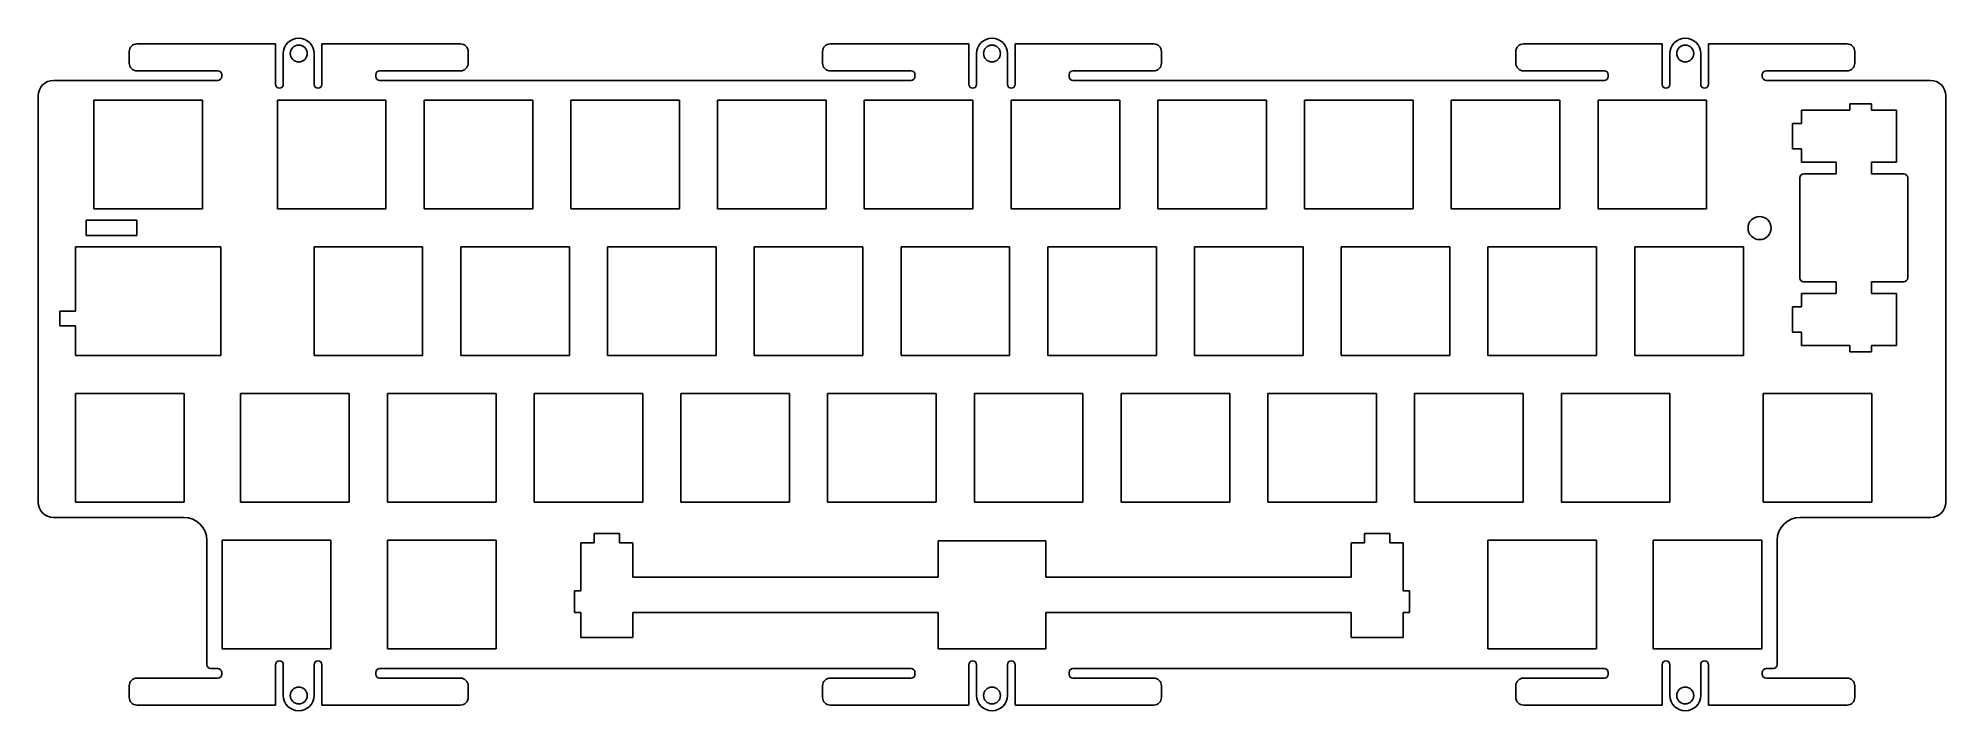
# Model space of a CAD drawing. Header units: millimetres. Extents: x -124 to 124, y -125 to -38.
import ezdxf

# ---------------------------------------------------------------- set-up
doc = ezdxf.new("R2010")
doc.units = ezdxf.units.MM
for name, color, linetype in [('Shape10721', 7, 'CONTINUOUS'), ('Shape12750', 7, 'CONTINUOUS'), ('Shape7301', 7, 'CONTINUOUS'), ('Shape7302', 7, 'CONTINUOUS'), ('Shape7303', 7, 'CONTINUOUS'), ('Shape7304', 7, 'CONTINUOUS'), ('Shape7305', 7, 'CONTINUOUS'), ('Shape7306', 7, 'CONTINUOUS'), ('Shape7307', 7, 'CONTINUOUS'), ('Shape7308', 7, 'CONTINUOUS'), ('Shape7309', 7, 'CONTINUOUS'), ('Shape7310', 7, 'CONTINUOUS'), ('Shape7311', 7, 'CONTINUOUS'), ('Shape7312', 7, 'CONTINUOUS'), ('Shape7313', 7, 'CONTINUOUS'), ('Shape7314', 7, 'CONTINUOUS'), ('Shape7315', 7, 'CONTINUOUS'), ('Shape7316', 7, 'CONTINUOUS'), ('Shape7317', 7, 'CONTINUOUS'), ('Shape7318', 7, 'CONTINUOUS'), ('Shape7319', 7, 'CONTINUOUS'), ('Shape7320', 7, 'CONTINUOUS'), ('Shape7321', 7, 'CONTINUOUS'), ('Shape7322', 7, 'CONTINUOUS'), ('Shape7323', 7, 'CONTINUOUS'), ('Shape7324', 7, 'CONTINUOUS'), ('Shape7325', 7, 'CONTINUOUS'), ('Shape7326', 7, 'CONTINUOUS'), ('Shape7327', 7, 'CONTINUOUS'), ('Shape7328', 7, 'CONTINUOUS'), ('Shape7329', 7, 'CONTINUOUS'), ('Shape7330', 7, 'CONTINUOUS'), ('Shape7331', 7, 'CONTINUOUS'), ('Shape7332', 7, 'CONTINUOUS'), ('Shape7333', 7, 'CONTINUOUS'), ('Shape7334', 7, 'CONTINUOUS'), ('Shape7335', 7, 'CONTINUOUS'), ('Shape7336', 7, 'CONTINUOUS'), ('Shape7337', 7, 'CONTINUOUS'), ('Shape7338', 7, 'CONTINUOUS'), ('Shape7339', 7, 'CONTINUOUS'), ('Shape7340', 7, 'CONTINUOUS'), ('Shape7341', 7, 'CONTINUOUS'), ('Shape7342', 7, 'CONTINUOUS'), ('Shape7343', 7, 'CONTINUOUS'), ('Shape7344', 7, 'CONTINUOUS'), ('Shape7345', 7, 'CONTINUOUS'), ('Shape7346', 7, 'CONTINUOUS'), ('Shape7347', 7, 'CONTINUOUS'), ('Shape7348', 7, 'CONTINUOUS'), ('Shape7349', 7, 'CONTINUOUS'), ('Shape7350', 7, 'CONTINUOUS'), ('Shape7351', 7, 'CONTINUOUS'), ('Shape7352', 7, 'CONTINUOUS'), ('Shape7353', 7, 'CONTINUOUS'), ('Shape7354', 7, 'CONTINUOUS'), ('Shape7355', 7, 'CONTINUOUS'), ('Shape7356', 7, 'CONTINUOUS'), ('Shape7357', 7, 'CONTINUOUS'), ('Shape7358', 7, 'CONTINUOUS'), ('Shape7359', 7, 'CONTINUOUS'), ('Shape7360', 7, 'CONTINUOUS'), ('Shape7361', 7, 'CONTINUOUS'), ('Shape7362', 7, 'CONTINUOUS'), ('Shape7363', 7, 'CONTINUOUS'), ('Shape7364', 7, 'CONTINUOUS'), ('Shape7365', 7, 'CONTINUOUS'), ('Shape7366', 7, 'CONTINUOUS'), ('Shape7367', 7, 'CONTINUOUS'), ('Shape7368', 7, 'CONTINUOUS'), ('Shape7369', 7, 'CONTINUOUS'), ('Shape7370', 7, 'CONTINUOUS'), ('Shape7371', 7, 'CONTINUOUS'), ('Shape7372', 7, 'CONTINUOUS'), ('Shape7373', 7, 'CONTINUOUS'), ('Shape7374', 7, 'CONTINUOUS'), ('Shape7375', 7, 'CONTINUOUS'), ('Shape7376', 7, 'CONTINUOUS'), ('Shape7377', 7, 'CONTINUOUS'), ('Shape7378', 7, 'CONTINUOUS'), ('Shape7379', 7, 'CONTINUOUS'), ('Shape7380', 7, 'CONTINUOUS'), ('Shape7381', 7, 'CONTINUOUS'), ('Shape7382', 7, 'CONTINUOUS'), ('Shape7383', 7, 'CONTINUOUS'), ('Shape7384', 7, 'CONTINUOUS'), ('Shape7385', 7, 'CONTINUOUS'), ('Shape7386', 7, 'CONTINUOUS'), ('Shape7387', 7, 'CONTINUOUS'), ('Shape7388', 7, 'CONTINUOUS'), ('Shape7389', 7, 'CONTINUOUS'), ('Shape7390', 7, 'CONTINUOUS'), ('Shape7391', 7, 'CONTINUOUS'), ('Shape7392', 7, 'CONTINUOUS'), ('Shape7393', 7, 'CONTINUOUS'), ('Shape7394', 7, 'CONTINUOUS'), ('Shape7395', 7, 'CONTINUOUS'), ('Shape7396', 7, 'CONTINUOUS'), ('Shape7397', 7, 'CONTINUOUS'), ('Shape7398', 7, 'CONTINUOUS'), ('Shape7399', 7, 'CONTINUOUS'), ('Shape7400', 7, 'CONTINUOUS'), ('Shape7401', 7, 'CONTINUOUS'), ('Shape7402', 7, 'CONTINUOUS'), ('Shape7403', 7, 'CONTINUOUS'), ('Shape7404', 7, 'CONTINUOUS'), ('Shape7405', 7, 'CONTINUOUS'), ('Shape7406', 7, 'CONTINUOUS'), ('Shape7407', 7, 'CONTINUOUS'), ('Shape7408', 7, 'CONTINUOUS'), ('Shape7409', 7, 'CONTINUOUS'), ('Shape7410', 7, 'CONTINUOUS'), ('Shape7411', 7, 'CONTINUOUS'), ('Shape7412', 7, 'CONTINUOUS'), ('Shape7413', 7, 'CONTINUOUS'), ('Shape7414', 7, 'CONTINUOUS'), ('Shape7415', 7, 'CONTINUOUS'), ('Shape7416', 7, 'CONTINUOUS'), ('Shape7417', 7, 'CONTINUOUS'), ('Shape7418', 7, 'CONTINUOUS'), ('Shape7419', 7, 'CONTINUOUS'), ('Shape7420', 7, 'CONTINUOUS'), ('Shape7421', 7, 'CONTINUOUS'), ('Shape7422', 7, 'CONTINUOUS'), ('Shape7423', 7, 'CONTINUOUS'), ('Shape7424', 7, 'CONTINUOUS'), ('Shape7425', 7, 'CONTINUOUS'), ('Shape7426', 7, 'CONTINUOUS'), ('Shape7427', 7, 'CONTINUOUS'), ('Shape7428', 7, 'CONTINUOUS'), ('Shape7429', 7, 'CONTINUOUS'), ('Shape7430', 7, 'CONTINUOUS'), ('Shape7431', 7, 'CONTINUOUS'), ('Shape7432', 7, 'CONTINUOUS'), ('Shape7433', 7, 'CONTINUOUS'), ('Shape7434', 7, 'CONTINUOUS'), ('Shape7435', 7, 'CONTINUOUS'), ('Shape7436', 7, 'CONTINUOUS'), ('Shape7437', 7, 'CONTINUOUS'), ('Shape7438', 7, 'CONTINUOUS'), ('Shape7439', 7, 'CONTINUOUS'), ('Shape7440', 7, 'CONTINUOUS'), ('Shape7441', 7, 'CONTINUOUS'), ('Shape7442', 7, 'CONTINUOUS'), ('Shape7443', 7, 'CONTINUOUS'), ('Shape7444', 7, 'CONTINUOUS'), ('Shape7445', 7, 'CONTINUOUS'), ('Shape7446', 7, 'CONTINUOUS'), ('Shape7447', 7, 'CONTINUOUS'), ('Shape7448', 7, 'CONTINUOUS'), ('Shape7449', 7, 'CONTINUOUS'), ('Shape7450', 7, 'CONTINUOUS'), ('Shape7451', 7, 'CONTINUOUS'), ('Shape7452', 7, 'CONTINUOUS'), ('Shape7453', 7, 'CONTINUOUS'), ('Shape7454', 7, 'CONTINUOUS'), ('Shape7455', 7, 'CONTINUOUS'), ('Shape7456', 7, 'CONTINUOUS'), ('Shape7457', 7, 'CONTINUOUS'), ('Shape7458', 7, 'CONTINUOUS'), ('Shape7459', 7, 'CONTINUOUS'), ('Shape7460', 7, 'CONTINUOUS'), ('Shape7461', 7, 'CONTINUOUS'), ('Shape7462', 7, 'CONTINUOUS'), ('Shape7463', 7, 'CONTINUOUS'), ('Shape7464', 7, 'CONTINUOUS'), ('Shape7465', 7, 'CONTINUOUS'), ('Shape7466', 7, 'CONTINUOUS'), ('Shape7467', 7, 'CONTINUOUS'), ('Shape7468', 7, 'CONTINUOUS'), ('Shape7469', 7, 'CONTINUOUS'), ('Shape7470', 7, 'CONTINUOUS'), ('Shape7471', 7, 'CONTINUOUS'), ('Shape7472', 7, 'CONTINUOUS'), ('Shape7473', 7, 'CONTINUOUS'), ('Shape7474', 7, 'CONTINUOUS'), ('Shape7475', 7, 'CONTINUOUS'), ('Shape7476', 7, 'CONTINUOUS'), ('Shape7477', 7, 'CONTINUOUS'), ('Shape7478', 7, 'CONTINUOUS'), ('Shape7721', 7, 'CONTINUOUS'), ('Shape7722', 7, 'CONTINUOUS'), ('Shape7723', 7, 'CONTINUOUS'), ('Shape7724', 7, 'CONTINUOUS'), ('Shape7725', 7, 'CONTINUOUS'), ('Shape7726', 7, 'CONTINUOUS'), ('Shape7727', 7, 'CONTINUOUS'), ('Shape7728', 7, 'CONTINUOUS'), ('Shape7729', 7, 'CONTINUOUS'), ('Shape7730', 7, 'CONTINUOUS'), ('Shape7731', 7, 'CONTINUOUS'), ('Shape7732', 7, 'CONTINUOUS'), ('Shape7733', 7, 'CONTINUOUS'), ('Shape7734', 7, 'CONTINUOUS'), ('Shape7735', 7, 'CONTINUOUS'), ('Shape7736', 7, 'CONTINUOUS'), ('Shape7737', 7, 'CONTINUOUS'), ('Shape7738', 7, 'CONTINUOUS'), ('Shape7739', 7, 'CONTINUOUS'), ('Shape7740', 7, 'CONTINUOUS'), ('Shape7741', 7, 'CONTINUOUS'), ('Shape7742', 7, 'CONTINUOUS'), ('Shape7743', 7, 'CONTINUOUS'), ('Shape7744', 7, 'CONTINUOUS'), ('Shape7745', 7, 'CONTINUOUS'), ('Shape7746', 7, 'CONTINUOUS'), ('Shape7747', 7, 'CONTINUOUS'), ('Shape7748', 7, 'CONTINUOUS'), ('Shape7749', 7, 'CONTINUOUS'), ('Shape7750', 7, 'CONTINUOUS'), ('Shape7751', 7, 'CONTINUOUS'), ('Shape7752', 7, 'CONTINUOUS'), ('Shape7753', 7, 'CONTINUOUS'), ('Shape7754', 7, 'CONTINUOUS'), ('Shape7755', 7, 'CONTINUOUS'), ('Shape7756', 7, 'CONTINUOUS'), ('Shape7757', 7, 'CONTINUOUS'), ('Shape7758', 7, 'CONTINUOUS'), ('Shape7759', 7, 'CONTINUOUS'), ('Shape7760', 7, 'CONTINUOUS'), ('Shape7761', 7, 'CONTINUOUS'), ('Shape7762', 7, 'CONTINUOUS'), ('Shape7763', 7, 'CONTINUOUS'), ('Shape7764', 7, 'CONTINUOUS'), ('Shape7765', 7, 'CONTINUOUS'), ('Shape7766', 7, 'CONTINUOUS'), ('Shape7767', 7, 'CONTINUOUS'), ('Shape7768', 7, 'CONTINUOUS'), ('Shape7769', 7, 'CONTINUOUS'), ('Shape7770', 7, 'CONTINUOUS'), ('Shape7771', 7, 'CONTINUOUS'), ('Shape7772', 7, 'CONTINUOUS'), ('Shape7773', 7, 'CONTINUOUS'), ('Shape7774', 7, 'CONTINUOUS'), ('Shape7775', 7, 'CONTINUOUS'), ('Shape7776', 7, 'CONTINUOUS'), ('Shape7777', 7, 'CONTINUOUS'), ('Shape7778', 7, 'CONTINUOUS'), ('Shape7779', 7, 'CONTINUOUS'), ('Shape7780', 7, 'CONTINUOUS'), ('Shape7781', 7, 'CONTINUOUS'), ('Shape7782', 7, 'CONTINUOUS'), ('Shape7783', 7, 'CONTINUOUS'), ('Shape7784', 7, 'CONTINUOUS'), ('Shape7785', 7, 'CONTINUOUS'), ('Shape7786', 7, 'CONTINUOUS'), ('Shape7787', 7, 'CONTINUOUS'), ('Shape7788', 7, 'CONTINUOUS'), ('Shape7789', 7, 'CONTINUOUS'), ('Shape7790', 7, 'CONTINUOUS'), ('Shape7791', 7, 'CONTINUOUS'), ('Shape7792', 7, 'CONTINUOUS'), ('Shape7793', 7, 'CONTINUOUS'), ('Shape7794', 7, 'CONTINUOUS'), ('Shape7795', 7, 'CONTINUOUS'), ('Shape7796', 7, 'CONTINUOUS'), ('Shape7797', 7, 'CONTINUOUS'), ('Shape7798', 7, 'CONTINUOUS'), ('Shape7799', 7, 'CONTINUOUS'), ('Shape7800', 7, 'CONTINUOUS'), ('Shape7801', 7, 'CONTINUOUS'), ('Shape7802', 7, 'CONTINUOUS'), ('Shape7803', 7, 'CONTINUOUS'), ('Shape7804', 7, 'CONTINUOUS'), ('Shape7805', 7, 'CONTINUOUS'), ('Shape7806', 7, 'CONTINUOUS'), ('Shape7807', 7, 'CONTINUOUS'), ('Shape7808', 7, 'CONTINUOUS'), ('Shape7809', 7, 'CONTINUOUS'), ('Shape7810', 7, 'CONTINUOUS'), ('Shape7811', 7, 'CONTINUOUS'), ('Shape7812', 7, 'CONTINUOUS'), ('Shape7813', 7, 'CONTINUOUS'), ('Shape7814', 7, 'CONTINUOUS'), ('Shape7815', 7, 'CONTINUOUS'), ('Shape7816', 7, 'CONTINUOUS'), ('Shape7817', 7, 'CONTINUOUS'), ('Shape7818', 7, 'CONTINUOUS'), ('Shape7819', 7, 'CONTINUOUS'), ('Shape7820', 7, 'CONTINUOUS'), ('Shape7821', 7, 'CONTINUOUS'), ('Shape7822', 7, 'CONTINUOUS'), ('Shape7823', 7, 'CONTINUOUS'), ('Shape7824', 7, 'CONTINUOUS'), ('Shape7825', 7, 'CONTINUOUS'), ('Shape7826', 7, 'CONTINUOUS'), ('Shape7827', 7, 'CONTINUOUS'), ('Shape7828', 7, 'CONTINUOUS'), ('Shape7829', 7, 'CONTINUOUS'), ('Shape7830', 7, 'CONTINUOUS'), ('Shape7831', 7, 'CONTINUOUS'), ('Shape7832', 7, 'CONTINUOUS'), ('Shape7833', 7, 'CONTINUOUS'), ('Shape7834', 7, 'CONTINUOUS'), ('Shape7835', 7, 'CONTINUOUS'), ('Shape7836', 7, 'CONTINUOUS'), ('Shape7837', 7, 'CONTINUOUS'), ('Shape7838', 7, 'CONTINUOUS'), ('Shape7839', 7, 'CONTINUOUS'), ('Shape7840', 7, 'CONTINUOUS'), ('Shape7841', 7, 'CONTINUOUS'), ('Shape7842', 7, 'CONTINUOUS'), ('Shape7843', 7, 'CONTINUOUS'), ('Shape7844', 7, 'CONTINUOUS'), ('Shape7845', 7, 'CONTINUOUS'), ('Shape7846', 7, 'CONTINUOUS'), ('Shape7847', 7, 'CONTINUOUS'), ('Shape7848', 7, 'CONTINUOUS'), ('Shape7849', 7, 'CONTINUOUS'), ('Shape7850', 7, 'CONTINUOUS'), ('Shape7851', 7, 'CONTINUOUS'), ('Shape7852', 7, 'CONTINUOUS'), ('Shape7853', 7, 'CONTINUOUS'), ('Shape7854', 7, 'CONTINUOUS'), ('Shape7855', 7, 'CONTINUOUS'), ('Shape7856', 7, 'CONTINUOUS'), ('Shape7857', 7, 'CONTINUOUS'), ('Shape7858', 7, 'CONTINUOUS'), ('Shape7859', 7, 'CONTINUOUS'), ('Shape7860', 7, 'CONTINUOUS'), ('Shape7861', 7, 'CONTINUOUS'), ('Shape7862', 7, 'CONTINUOUS'), ('Shape7863', 7, 'CONTINUOUS'), ('Shape7864', 7, 'CONTINUOUS'), ('Shape7865', 7, 'CONTINUOUS'), ('Shape7866', 7, 'CONTINUOUS'), ('Shape7867', 7, 'CONTINUOUS'), ('Shape7868', 7, 'CONTINUOUS'), ('Shape7869', 7, 'CONTINUOUS'), ('Shape7870', 7, 'CONTINUOUS'), ('Shape7871', 7, 'CONTINUOUS'), ('Shape7872', 7, 'CONTINUOUS'), ('Shape7873', 7, 'CONTINUOUS'), ('Shape7874', 7, 'CONTINUOUS'), ('Shape7875', 7, 'CONTINUOUS'), ('Shape7876', 7, 'CONTINUOUS'), ('Shape7877', 7, 'CONTINUOUS'), ('Shape7878', 7, 'CONTINUOUS'), ('Shape7879', 7, 'CONTINUOUS'), ('Shape7880', 7, 'CONTINUOUS'), ('Shape7881', 7, 'CONTINUOUS'), ('Shape7882', 7, 'CONTINUOUS'), ('Shape7883', 7, 'CONTINUOUS'), ('Shape7884', 7, 'CONTINUOUS'), ('Shape7885', 7, 'CONTINUOUS'), ('Shape7886', 7, 'CONTINUOUS'), ('Shape7887', 7, 'CONTINUOUS'), ('Shape7888', 7, 'CONTINUOUS'), ('Shape7889', 7, 'CONTINUOUS'), ('Shape7890', 7, 'CONTINUOUS'), ('Shape7891', 7, 'CONTINUOUS'), ('Shape7892', 7, 'CONTINUOUS'), ('Shape7893', 7, 'CONTINUOUS'), ('Shape7894', 7, 'CONTINUOUS'), ('Shape7895', 7, 'CONTINUOUS'), ('Shape7896', 7, 'CONTINUOUS'), ('Shape7897', 7, 'CONTINUOUS'), ('Shape7898', 7, 'CONTINUOUS'), ('Shape7899', 7, 'CONTINUOUS'), ('Shape7900', 7, 'CONTINUOUS'), ('Shape7901', 7, 'CONTINUOUS'), ('Shape7902', 7, 'CONTINUOUS'), ('Shape7903', 7, 'CONTINUOUS'), ('Shape7904', 7, 'CONTINUOUS'), ('Shape7905', 7, 'CONTINUOUS'), ('Shape7906', 7, 'CONTINUOUS'), ('Shape7907', 7, 'CONTINUOUS'), ('Shape7908', 7, 'CONTINUOUS'), ('Shape7909', 7, 'CONTINUOUS'), ('Shape7910', 7, 'CONTINUOUS'), ('Shape7911', 7, 'CONTINUOUS'), ('Shape7912', 7, 'CONTINUOUS'), ('Shape7913', 7, 'CONTINUOUS'), ('Shape7914', 7, 'CONTINUOUS'), ('Shape7915', 7, 'CONTINUOUS'), ('Shape7916', 7, 'CONTINUOUS'), ('Shape7917', 7, 'CONTINUOUS'), ('Shape7918', 7, 'CONTINUOUS'), ('Shape7919', 7, 'CONTINUOUS'), ('Shape7920', 7, 'CONTINUOUS'), ('Shape7921', 7, 'CONTINUOUS'), ('Shape7922', 7, 'CONTINUOUS'), ('Shape7923', 7, 'CONTINUOUS'), ('Shape7924', 7, 'CONTINUOUS'), ('Shape7925', 7, 'CONTINUOUS'), ('Shape7926', 7, 'CONTINUOUS'), ('Shape7927', 7, 'CONTINUOUS'), ('Shape7928', 7, 'CONTINUOUS'), ('Shape7929', 7, 'CONTINUOUS'), ('Shape7930', 7, 'CONTINUOUS'), ('Shape7931', 7, 'CONTINUOUS'), ('Shape7932', 7, 'CONTINUOUS'), ('Shape7933', 7, 'CONTINUOUS'), ('Shape7934', 7, 'CONTINUOUS'), ('Shape7935', 7, 'CONTINUOUS'), ('Shape7936', 7, 'CONTINUOUS'), ('Shape8128', 7, 'CONTINUOUS'), ('Shape8129', 7, 'CONTINUOUS'), ('Shape8130', 7, 'CONTINUOUS'), ('Shape8131', 7, 'CONTINUOUS'), ('Shape8132', 7, 'CONTINUOUS'), ('Shape8133', 7, 'CONTINUOUS'), ('Shape8134', 7, 'CONTINUOUS'), ('Shape8135', 7, 'CONTINUOUS')]:
    doc.layers.add(name, color=color, linetype=linetype)

msp = doc.modelspace()

# ---------------------------------------------------------------- linework, layer by layer
at = {"layer": 'Shape10721'}
msp.add_line((111.611, -46.4414), (114.412, -46.4414), dxfattribs=at)
at = {"layer": 'Shape12750'}
msp.add_circle((99.8866, -62.5672), 1.5, dxfattribs=at)
at = {"layer": 'Shape7301'}
msp.add_circle((90.2422, -39.8926), 1.1, dxfattribs=at)
at = {"layer": 'Shape7302'}
msp.add_circle((0.24222, -39.8926), 1.1, dxfattribs=at)
at = {"layer": 'Shape7303'}
msp.add_circle((-89.7578, -39.8926), 1.1, dxfattribs=at)
at = {"layer": 'Shape7304'}
msp.add_circle((90.2422, -123.291), 1.1, dxfattribs=at)
at = {"layer": 'Shape7305'}
msp.add_circle((0.24222, -123.291), 1.1, dxfattribs=at)
at = {"layer": 'Shape7306'}
msp.add_circle((-89.7578, -123.291), 1.1, dxfattribs=at)
at = {"layer": 'Shape7307'}
msp.add_line((101.661, -119.792), (100.742, -119.792), dxfattribs=at)
at = {"layer": 'Shape7308'}
msp.add_arc((100.742, -120.292), 0.5, 90, 180, dxfattribs=at)
at = {"layer": 'Shape7309'}
msp.add_line((100.242, -120.292), (100.242, -120.541), dxfattribs=at)
at = {"layer": 'Shape7310'}
msp.add_arc((100.742, -120.541), 0.5, -180, -90, dxfattribs=at)
at = {"layer": 'Shape7311'}
msp.add_line((100.742, -121.041), (111.242, -121.041), dxfattribs=at)
at = {"layer": 'Shape7312'}
msp.add_arc((111.242, -122.041), 1, 0, 90, dxfattribs=at)
at = {"layer": 'Shape7313'}
msp.add_line((112.242, -122.041), (112.242, -123.541), dxfattribs=at)
at = {"layer": 'Shape7314'}
msp.add_arc((111.242, -123.541), 1, -90, 0, dxfattribs=at)
at = {"layer": 'Shape7315'}
msp.add_line((111.242, -124.541), (93.2422, -124.541), dxfattribs=at)
at = {"layer": 'Shape7316'}
msp.add_line((93.2422, -124.541), (93.2422, -119.291), dxfattribs=at)
at = {"layer": 'Shape7317'}
msp.add_arc((92.7422, -119.291), 0.5, 0, 180, dxfattribs=at)
at = {"layer": 'Shape7318'}
msp.add_line((92.2422, -119.291), (92.2422, -123.291), dxfattribs=at)
at = {"layer": 'Shape7319'}
msp.add_arc((90.2422, -123.291), 2, 180, 0, dxfattribs=at)
at = {"layer": 'Shape7320'}
msp.add_line((88.2422, -123.291), (88.2422, -119.291), dxfattribs=at)
at = {"layer": 'Shape7321'}
msp.add_arc((87.7422, -119.291), 0.5, 0, 180, dxfattribs=at)
at = {"layer": 'Shape7322'}
msp.add_line((87.2422, -119.291), (87.2422, -124.541), dxfattribs=at)
at = {"layer": 'Shape7323'}
msp.add_line((87.2422, -124.541), (69.2422, -124.541), dxfattribs=at)
at = {"layer": 'Shape7324'}
msp.add_arc((69.2422, -123.541), 1, 180, -90, dxfattribs=at)
at = {"layer": 'Shape7325'}
msp.add_line((68.2422, -123.541), (68.2422, -122.041), dxfattribs=at)
at = {"layer": 'Shape7326'}
msp.add_arc((69.2422, -122.041), 1, 90, 180, dxfattribs=at)
at = {"layer": 'Shape7327'}
msp.add_line((69.2422, -121.041), (79.7422, -121.041), dxfattribs=at)
at = {"layer": 'Shape7328'}
msp.add_arc((79.7422, -120.541), 0.5, -90, 0, dxfattribs=at)
at = {"layer": 'Shape7329'}
msp.add_line((80.2422, -120.541), (80.2422, -120.292), dxfattribs=at)
at = {"layer": 'Shape7330'}
msp.add_arc((79.7422, -120.292), 0.5, 0, 90, dxfattribs=at)
at = {"layer": 'Shape7331'}
msp.add_line((79.7422, -119.792), (10.7422, -119.792), dxfattribs=at)
at = {"layer": 'Shape7332'}
msp.add_arc((10.7422, -120.292), 0.5, 90, 180, dxfattribs=at)
at = {"layer": 'Shape7333'}
msp.add_line((10.2422, -120.292), (10.2422, -120.541), dxfattribs=at)
at = {"layer": 'Shape7334'}
msp.add_arc((10.7422, -120.541), 0.5, 180, -90, dxfattribs=at)
at = {"layer": 'Shape7335'}
msp.add_line((10.7422, -121.041), (21.2422, -121.041), dxfattribs=at)
at = {"layer": 'Shape7336'}
msp.add_arc((21.2422, -122.041), 1, 0, 90, dxfattribs=at)
at = {"layer": 'Shape7337'}
msp.add_line((22.2422, -122.041), (22.2422, -123.541), dxfattribs=at)
at = {"layer": 'Shape7338'}
msp.add_arc((21.2422, -123.541), 1, -90, 0, dxfattribs=at)
at = {"layer": 'Shape7339'}
msp.add_line((21.2422, -124.541), (3.24222, -124.541), dxfattribs=at)
at = {"layer": 'Shape7340'}
msp.add_line((3.24222, -124.541), (3.24222, -119.291), dxfattribs=at)
at = {"layer": 'Shape7341'}
msp.add_arc((2.74222, -119.291), 0.5, 0, 180, dxfattribs=at)
at = {"layer": 'Shape7342'}
msp.add_line((2.24222, -119.291), (2.24222, -123.291), dxfattribs=at)
at = {"layer": 'Shape7343'}
msp.add_arc((0.24222, -123.291), 2, 180, 0, dxfattribs=at)
at = {"layer": 'Shape7344'}
msp.add_line((-1.75778, -123.291), (-1.75778, -119.291), dxfattribs=at)
at = {"layer": 'Shape7345'}
msp.add_arc((-2.25778, -119.291), 0.5, 0, 180, dxfattribs=at)
at = {"layer": 'Shape7346'}
msp.add_line((-2.75778, -119.291), (-2.75778, -124.541), dxfattribs=at)
at = {"layer": 'Shape7347'}
msp.add_line((-2.75778, -124.541), (-20.7578, -124.541), dxfattribs=at)
at = {"layer": 'Shape7348'}
msp.add_arc((-20.7578, -123.541), 1, 180, -90, dxfattribs=at)
at = {"layer": 'Shape7349'}
msp.add_line((-21.7578, -123.541), (-21.7578, -122.041), dxfattribs=at)
at = {"layer": 'Shape7350'}
msp.add_arc((-20.7578, -122.041), 1, 90, 180, dxfattribs=at)
at = {"layer": 'Shape7351'}
msp.add_line((-20.7578, -121.041), (-10.2578, -121.041), dxfattribs=at)
at = {"layer": 'Shape7352'}
msp.add_arc((-10.2578, -120.541), 0.5, -90, 0, dxfattribs=at)
at = {"layer": 'Shape7353'}
msp.add_line((-9.75778, -120.541), (-9.75778, -120.292), dxfattribs=at)
at = {"layer": 'Shape7354'}
msp.add_arc((-10.2578, -120.292), 0.5, 0, 90, dxfattribs=at)
at = {"layer": 'Shape7355'}
msp.add_line((-10.2578, -119.792), (-79.2578, -119.792), dxfattribs=at)
at = {"layer": 'Shape7356'}
msp.add_arc((-79.2578, -120.292), 0.5, 90, 180, dxfattribs=at)
at = {"layer": 'Shape7357'}
msp.add_line((-79.7578, -120.292), (-79.7578, -120.541), dxfattribs=at)
at = {"layer": 'Shape7358'}
msp.add_arc((-79.2578, -120.541), 0.5, 180, -90, dxfattribs=at)
at = {"layer": 'Shape7359'}
msp.add_line((-79.2578, -121.041), (-68.7578, -121.041), dxfattribs=at)
at = {"layer": 'Shape7360'}
msp.add_arc((-68.7578, -122.041), 1, 0, 90, dxfattribs=at)
at = {"layer": 'Shape7361'}
msp.add_line((-67.7578, -122.041), (-67.7578, -123.541), dxfattribs=at)
at = {"layer": 'Shape7362'}
msp.add_arc((-68.7578, -123.541), 1, -90, 0, dxfattribs=at)
at = {"layer": 'Shape7363'}
msp.add_line((-68.7578, -124.541), (-86.7578, -124.541), dxfattribs=at)
at = {"layer": 'Shape7364'}
msp.add_line((-86.7578, -124.541), (-86.7578, -119.291), dxfattribs=at)
at = {"layer": 'Shape7365'}
msp.add_arc((-87.2578, -119.291), 0.5, 0, 180, dxfattribs=at)
at = {"layer": 'Shape7366'}
msp.add_line((-87.7578, -119.291), (-87.7578, -123.291), dxfattribs=at)
at = {"layer": 'Shape7367'}
msp.add_arc((-89.7578, -123.291), 2, 180, 0, dxfattribs=at)
at = {"layer": 'Shape7368'}
msp.add_line((-91.7578, -123.291), (-91.7578, -119.291), dxfattribs=at)
at = {"layer": 'Shape7369'}
msp.add_arc((-92.2578, -119.291), 0.5, 0, 180, dxfattribs=at)
at = {"layer": 'Shape7370'}
msp.add_line((-92.7578, -119.291), (-92.7578, -124.541), dxfattribs=at)
at = {"layer": 'Shape7371'}
msp.add_line((-92.7578, -124.541), (-110.758, -124.541), dxfattribs=at)
at = {"layer": 'Shape7372'}
msp.add_arc((-110.758, -123.541), 1, 180, -90, dxfattribs=at)
at = {"layer": 'Shape7373'}
msp.add_line((-111.758, -123.541), (-111.758, -122.041), dxfattribs=at)
at = {"layer": 'Shape7374'}
msp.add_arc((-110.758, -122.041), 1, 90, 180, dxfattribs=at)
at = {"layer": 'Shape7375'}
msp.add_line((-110.758, -121.041), (-100.258, -121.041), dxfattribs=at)
at = {"layer": 'Shape7376'}
msp.add_arc((-100.258, -120.541), 0.5, -90, 0, dxfattribs=at)
at = {"layer": 'Shape7377'}
msp.add_line((-99.7578, -120.541), (-99.7578, -120.292), dxfattribs=at)
at = {"layer": 'Shape7378'}
msp.add_arc((-100.258, -120.292), 0.5, 0, 90, dxfattribs=at)
at = {"layer": 'Shape7379'}
msp.add_line((-100.258, -119.792), (-101.176, -119.792), dxfattribs=at)
at = {"layer": 'Shape7380'}
msp.add_arc((-101.176, -119.292), 0.5, 180, -90, dxfattribs=at)
at = {"layer": 'Shape7381'}
msp.add_line((-101.676, -119.292), (-101.676, -103.167), dxfattribs=at)
at = {"layer": 'Shape7382'}
msp.add_arc((-104.676, -103.167), 3, 0, 90, dxfattribs=at)
at = {"layer": 'Shape7383'}
msp.add_line((-104.676, -100.167), (-121.583, -100.167), dxfattribs=at)
at = {"layer": 'Shape7384'}
msp.add_arc((-121.583, -98.1667), 2, 180, -90, dxfattribs=at)
at = {"layer": 'Shape7385'}
msp.add_line((-123.583, -98.1667), (-123.583, -45.3917), dxfattribs=at)
at = {"layer": 'Shape7386'}
msp.add_arc((-121.583, -45.3917), 2, 90, 180, dxfattribs=at)
at = {"layer": 'Shape7387'}
msp.add_line((-121.583, -43.3917), (-100.258, -43.3917), dxfattribs=at)
at = {"layer": 'Shape7388'}
msp.add_arc((-100.258, -42.8917), 0.5, -90, 0, dxfattribs=at)
at = {"layer": 'Shape7389'}
msp.add_line((-99.7578, -42.8917), (-99.7578, -42.6426), dxfattribs=at)
at = {"layer": 'Shape7390'}
msp.add_arc((-100.258, -42.6426), 0.5, 0, 90, dxfattribs=at)
at = {"layer": 'Shape7391'}
msp.add_line((-100.258, -42.1426), (-110.758, -42.1426), dxfattribs=at)
at = {"layer": 'Shape7392'}
msp.add_arc((-110.758, -41.1426), 1, 180, -90, dxfattribs=at)
at = {"layer": 'Shape7393'}
msp.add_line((-111.758, -41.1426), (-111.758, -39.6426), dxfattribs=at)
at = {"layer": 'Shape7394'}
msp.add_arc((-110.758, -39.6426), 1, 90, 180, dxfattribs=at)
at = {"layer": 'Shape7395'}
msp.add_line((-110.758, -38.6426), (-92.7578, -38.6426), dxfattribs=at)
at = {"layer": 'Shape7396'}
msp.add_line((-92.7578, -38.6426), (-92.7578, -43.8926), dxfattribs=at)
at = {"layer": 'Shape7397'}
msp.add_arc((-92.2578, -43.8926), 0.5, 180, 0, dxfattribs=at)
at = {"layer": 'Shape7398'}
msp.add_line((-91.7578, -43.8926), (-91.7578, -39.8926), dxfattribs=at)
at = {"layer": 'Shape7399'}
msp.add_arc((-89.7578, -39.8926), 2, 0, 180, dxfattribs=at)
at = {"layer": 'Shape7400'}
msp.add_line((-87.7578, -39.8926), (-87.7578, -43.8926), dxfattribs=at)
at = {"layer": 'Shape7401'}
msp.add_arc((-87.2578, -43.8926), 0.5, 180, 0, dxfattribs=at)
at = {"layer": 'Shape7402'}
msp.add_line((-86.7578, -43.8926), (-86.7578, -38.6426), dxfattribs=at)
at = {"layer": 'Shape7403'}
msp.add_line((-86.7578, -38.6426), (-68.7578, -38.6426), dxfattribs=at)
at = {"layer": 'Shape7404'}
msp.add_arc((-68.7578, -39.6426), 1, 0, 90, dxfattribs=at)
at = {"layer": 'Shape7405'}
msp.add_line((-67.7578, -39.6426), (-67.7578, -41.1426), dxfattribs=at)
at = {"layer": 'Shape7406'}
msp.add_arc((-68.7578, -41.1426), 1, -90, 0, dxfattribs=at)
at = {"layer": 'Shape7407'}
msp.add_line((-68.7578, -42.1426), (-79.2578, -42.1426), dxfattribs=at)
at = {"layer": 'Shape7408'}
msp.add_arc((-79.2578, -42.6426), 0.5, 90, 180, dxfattribs=at)
at = {"layer": 'Shape7409'}
msp.add_line((-79.7578, -42.6426), (-79.7578, -42.8917), dxfattribs=at)
at = {"layer": 'Shape7410'}
msp.add_arc((-79.2578, -42.8917), 0.5, 180, -90, dxfattribs=at)
at = {"layer": 'Shape7411'}
msp.add_line((-79.2578, -43.3917), (-10.2578, -43.3917), dxfattribs=at)
at = {"layer": 'Shape7412'}
msp.add_arc((-10.2578, -42.8917), 0.5, -90, 0, dxfattribs=at)
at = {"layer": 'Shape7413'}
msp.add_line((-9.75778, -42.8917), (-9.75778, -42.6426), dxfattribs=at)
at = {"layer": 'Shape7414'}
msp.add_arc((-10.2578, -42.6426), 0.5, 0, 90, dxfattribs=at)
at = {"layer": 'Shape7415'}
msp.add_line((-10.2578, -42.1426), (-20.7578, -42.1426), dxfattribs=at)
at = {"layer": 'Shape7416'}
msp.add_arc((-20.7578, -41.1426), 1, 180, -90, dxfattribs=at)
at = {"layer": 'Shape7417'}
msp.add_line((-21.7578, -41.1426), (-21.7578, -39.6426), dxfattribs=at)
at = {"layer": 'Shape7418'}
msp.add_arc((-20.7578, -39.6426), 1, 90, 180, dxfattribs=at)
at = {"layer": 'Shape7419'}
msp.add_line((-20.7578, -38.6426), (-2.75778, -38.6426), dxfattribs=at)
at = {"layer": 'Shape7420'}
msp.add_line((-2.75778, -38.6426), (-2.75778, -43.8926), dxfattribs=at)
at = {"layer": 'Shape7421'}
msp.add_arc((-2.25778, -43.8926), 0.5, 180, 0, dxfattribs=at)
at = {"layer": 'Shape7422'}
msp.add_line((-1.75778, -43.8926), (-1.75778, -39.8926), dxfattribs=at)
at = {"layer": 'Shape7423'}
msp.add_arc((0.24222, -39.8926), 2, 0, 180, dxfattribs=at)
at = {"layer": 'Shape7424'}
msp.add_line((2.24222, -39.8926), (2.24222, -43.8926), dxfattribs=at)
at = {"layer": 'Shape7425'}
msp.add_arc((2.74222, -43.8926), 0.5, 180, 0, dxfattribs=at)
at = {"layer": 'Shape7426'}
msp.add_line((3.24222, -43.8926), (3.24222, -38.6426), dxfattribs=at)
at = {"layer": 'Shape7427'}
msp.add_line((3.24222, -38.6426), (21.2422, -38.6426), dxfattribs=at)
at = {"layer": 'Shape7428'}
msp.add_arc((21.2422, -39.6426), 1, 0, 90, dxfattribs=at)
at = {"layer": 'Shape7429'}
msp.add_line((22.2422, -39.6426), (22.2422, -41.1426), dxfattribs=at)
at = {"layer": 'Shape7430'}
msp.add_arc((21.2422, -41.1426), 1, -90, 0, dxfattribs=at)
at = {"layer": 'Shape7431'}
msp.add_line((21.2422, -42.1426), (10.7422, -42.1426), dxfattribs=at)
at = {"layer": 'Shape7432'}
msp.add_arc((10.7422, -42.6426), 0.5, 90, 180, dxfattribs=at)
at = {"layer": 'Shape7433'}
msp.add_line((10.2422, -42.6426), (10.2422, -42.8917), dxfattribs=at)
at = {"layer": 'Shape7434'}
msp.add_arc((10.7422, -42.8917), 0.5, 180, -90, dxfattribs=at)
at = {"layer": 'Shape7435'}
msp.add_line((10.7422, -43.3917), (79.7422, -43.3917), dxfattribs=at)
at = {"layer": 'Shape7436'}
msp.add_arc((79.7422, -42.8917), 0.5, -90, 0, dxfattribs=at)
at = {"layer": 'Shape7437'}
msp.add_line((80.2422, -42.8917), (80.2422, -42.6426), dxfattribs=at)
at = {"layer": 'Shape7438'}
msp.add_arc((79.7422, -42.6426), 0.5, 0, 90, dxfattribs=at)
at = {"layer": 'Shape7439'}
msp.add_line((79.7422, -42.1426), (69.2422, -42.1426), dxfattribs=at)
at = {"layer": 'Shape7440'}
msp.add_arc((69.2422, -41.1426), 1, 180, -90, dxfattribs=at)
at = {"layer": 'Shape7441'}
msp.add_line((68.2422, -41.1426), (68.2422, -39.6426), dxfattribs=at)
at = {"layer": 'Shape7442'}
msp.add_arc((69.2422, -39.6426), 1, 90, 180, dxfattribs=at)
at = {"layer": 'Shape7443'}
msp.add_line((69.2422, -38.6426), (87.2422, -38.6426), dxfattribs=at)
at = {"layer": 'Shape7444'}
msp.add_line((87.2422, -38.6426), (87.2422, -43.8926), dxfattribs=at)
at = {"layer": 'Shape7445'}
msp.add_arc((87.7422, -43.8926), 0.5, 180, 0, dxfattribs=at)
at = {"layer": 'Shape7446'}
msp.add_line((88.2422, -43.8926), (88.2422, -39.8926), dxfattribs=at)
at = {"layer": 'Shape7447'}
msp.add_arc((90.2422, -39.8926), 2, 0, 180, dxfattribs=at)
at = {"layer": 'Shape7448'}
msp.add_line((92.2422, -39.8926), (92.2422, -43.8926), dxfattribs=at)
at = {"layer": 'Shape7449'}
msp.add_arc((92.7422, -43.8926), 0.5, 180, 0, dxfattribs=at)
at = {"layer": 'Shape7450'}
msp.add_line((93.2422, -43.8926), (93.2422, -38.6426), dxfattribs=at)
at = {"layer": 'Shape7451'}
msp.add_line((93.2422, -38.6426), (111.242, -38.6426), dxfattribs=at)
at = {"layer": 'Shape7452'}
msp.add_arc((111.242, -39.6426), 1, 0, 90, dxfattribs=at)
at = {"layer": 'Shape7453'}
msp.add_line((112.242, -39.6426), (112.242, -41.1426), dxfattribs=at)
at = {"layer": 'Shape7454'}
msp.add_arc((111.242, -41.1426), 1, -90, 0, dxfattribs=at)
at = {"layer": 'Shape7455'}
msp.add_line((111.242, -42.1426), (100.742, -42.1426), dxfattribs=at)
at = {"layer": 'Shape7456'}
msp.add_arc((100.742, -42.6426), 0.5, 90, 180, dxfattribs=at)
at = {"layer": 'Shape7457'}
msp.add_line((100.242, -42.6426), (100.242, -42.8917), dxfattribs=at)
at = {"layer": 'Shape7458'}
msp.add_arc((100.742, -42.8917), 0.5, -180, -90, dxfattribs=at)
at = {"layer": 'Shape7459'}
msp.add_line((100.742, -43.3917), (122.067, -43.3917), dxfattribs=at)
at = {"layer": 'Shape7460'}
msp.add_arc((122.067, -45.3917), 2, 0, 90, dxfattribs=at)
at = {"layer": 'Shape7461'}
msp.add_line((124.067, -45.3917), (124.067, -98.1667), dxfattribs=at)
at = {"layer": 'Shape7462'}
msp.add_arc((122.067, -98.1667), 2, -90, 0, dxfattribs=at)
at = {"layer": 'Shape7463'}
msp.add_line((122.067, -100.167), (105.161, -100.167), dxfattribs=at)
at = {"layer": 'Shape7464'}
msp.add_arc((105.161, -103.167), 3, 90, 180, dxfattribs=at)
at = {"layer": 'Shape7465'}
msp.add_line((102.161, -103.167), (102.161, -119.292), dxfattribs=at)
at = {"layer": 'Shape7466'}
msp.add_arc((101.661, -119.292), 0.5, -90, 0, dxfattribs=at)
at = {"layer": 'Shape7467'}
msp.add_line((-110.77, -61.5413), (-110.77, -63.5413), dxfattribs=at)
at = {"layer": 'Shape7468'}
msp.add_line((-110.77, -63.5413), (-117.346, -63.5413), dxfattribs=at)
at = {"layer": 'Shape7469'}
msp.add_line((-117.346, -63.5413), (-117.346, -61.5413), dxfattribs=at)
at = {"layer": 'Shape7470'}
msp.add_line((-117.346, -61.5413), (-110.77, -61.5413), dxfattribs=at)
at = {"layer": 'Shape7471'}
msp.add_line((-99.6765, -103.117), (-85.5766, -103.117), dxfattribs=at)
at = {"layer": 'Shape7472'}
msp.add_line((-85.5766, -103.117), (-85.5766, -117.217), dxfattribs=at)
at = {"layer": 'Shape7473'}
msp.add_line((-85.5766, -117.217), (-99.6765, -117.217), dxfattribs=at)
at = {"layer": 'Shape7474'}
msp.add_line((-99.6765, -117.217), (-99.6765, -103.117), dxfattribs=at)
at = {"layer": 'Shape7475'}
msp.add_line((-116.345, -45.9667), (-102.245, -45.9667), dxfattribs=at)
at = {"layer": 'Shape7476'}
msp.add_line((-102.245, -45.9667), (-102.245, -60.0667), dxfattribs=at)
at = {"layer": 'Shape7477'}
msp.add_line((-102.245, -60.0667), (-116.345, -60.0667), dxfattribs=at)
at = {"layer": 'Shape7478'}
msp.add_line((-116.345, -60.0667), (-116.345, -45.9667), dxfattribs=at)
at = {"layer": 'Shape7721'}
msp.add_line((86.0612, -117.217), (86.0612, -103.117), dxfattribs=at)
at = {"layer": 'Shape7722'}
msp.add_line((86.0612, -103.117), (100.161, -103.117), dxfattribs=at)
at = {"layer": 'Shape7723'}
msp.add_line((100.161, -103.117), (100.161, -117.217), dxfattribs=at)
at = {"layer": 'Shape7724'}
msp.add_line((100.161, -117.217), (86.0612, -117.217), dxfattribs=at)
at = {"layer": 'Shape7725'}
msp.add_line((78.7292, -103.117), (78.7292, -117.217), dxfattribs=at)
at = {"layer": 'Shape7726'}
msp.add_line((78.7292, -117.217), (64.6302, -117.217), dxfattribs=at)
at = {"layer": 'Shape7727'}
msp.add_line((64.6302, -117.217), (64.6302, -103.117), dxfattribs=at)
at = {"layer": 'Shape7728'}
msp.add_line((64.6302, -103.117), (78.7292, -103.117), dxfattribs=at)
at = {"layer": 'Shape7729'}
msp.add_line((-64.1453, -103.117), (-64.1453, -117.217), dxfattribs=at)
at = {"layer": 'Shape7730'}
msp.add_line((-64.1453, -117.217), (-78.2453, -117.217), dxfattribs=at)
at = {"layer": 'Shape7731'}
msp.add_line((-78.2453, -117.217), (-78.2453, -103.117), dxfattribs=at)
at = {"layer": 'Shape7732'}
msp.add_line((-78.2453, -103.117), (-64.1453, -103.117), dxfattribs=at)
at = {"layer": 'Shape7733'}
msp.add_line((46.8664, -115.746), (53.6154, -115.746), dxfattribs=at)
at = {"layer": 'Shape7734'}
msp.add_line((53.6154, -115.746), (53.6154, -112.516), dxfattribs=at)
at = {"layer": 'Shape7735'}
msp.add_line((53.6154, -112.516), (54.4394, -112.516), dxfattribs=at)
at = {"layer": 'Shape7736'}
msp.add_line((54.4394, -112.516), (54.4394, -109.715), dxfattribs=at)
at = {"layer": 'Shape7737'}
msp.add_line((54.4394, -109.715), (53.6154, -109.715), dxfattribs=at)
at = {"layer": 'Shape7738'}
msp.add_line((53.6154, -109.715), (53.6154, -103.445), dxfattribs=at)
at = {"layer": 'Shape7739'}
msp.add_line((53.6154, -103.445), (51.8904, -103.445), dxfattribs=at)
at = {"layer": 'Shape7740'}
msp.add_line((51.8904, -103.445), (51.8904, -102.245), dxfattribs=at)
at = {"layer": 'Shape7741'}
msp.add_line((51.8904, -102.245), (48.5894, -102.245), dxfattribs=at)
at = {"layer": 'Shape7742'}
msp.add_line((48.5894, -102.245), (48.5894, -103.445), dxfattribs=at)
at = {"layer": 'Shape7743'}
msp.add_line((48.5894, -103.445), (46.8664, -103.445), dxfattribs=at)
at = {"layer": 'Shape7744'}
msp.add_line((46.8664, -103.445), (46.8664, -107.916), dxfattribs=at)
at = {"layer": 'Shape7745'}
msp.add_line((46.8664, -107.916), (7.24163, -107.916), dxfattribs=at)
at = {"layer": 'Shape7746'}
msp.add_line((-6.75768, -107.916), (-46.3845, -107.916), dxfattribs=at)
at = {"layer": 'Shape7747'}
msp.add_line((-46.3845, -107.916), (-46.3845, -103.445), dxfattribs=at)
at = {"layer": 'Shape7748'}
msp.add_line((-46.3845, -103.445), (-48.11, -103.445), dxfattribs=at)
at = {"layer": 'Shape7749'}
msp.add_line((-48.11, -103.445), (-48.11, -102.245), dxfattribs=at)
at = {"layer": 'Shape7750'}
msp.add_line((-48.11, -102.245), (-51.4106, -102.245), dxfattribs=at)
at = {"layer": 'Shape7751'}
msp.add_line((-51.4106, -102.245), (-51.4106, -103.445), dxfattribs=at)
at = {"layer": 'Shape7752'}
msp.add_line((-51.4106, -103.445), (-53.1342, -103.445), dxfattribs=at)
at = {"layer": 'Shape7753'}
msp.add_line((-53.1342, -103.445), (-53.1342, -109.715), dxfattribs=at)
at = {"layer": 'Shape7754'}
msp.add_line((-53.1342, -109.715), (-53.9597, -109.715), dxfattribs=at)
at = {"layer": 'Shape7755'}
msp.add_line((-53.9597, -109.715), (-53.9597, -112.516), dxfattribs=at)
at = {"layer": 'Shape7756'}
msp.add_line((-53.9597, -112.516), (-53.1342, -112.516), dxfattribs=at)
at = {"layer": 'Shape7757'}
msp.add_line((-53.1342, -112.516), (-53.1342, -115.746), dxfattribs=at)
at = {"layer": 'Shape7758'}
msp.add_line((-53.1342, -115.746), (-46.3845, -115.746), dxfattribs=at)
at = {"layer": 'Shape7759'}
msp.add_line((-46.3845, -115.746), (-46.3845, -112.516), dxfattribs=at)
at = {"layer": 'Shape7760'}
msp.add_line((-46.3845, -112.516), (-6.75768, -112.516), dxfattribs=at)
at = {"layer": 'Shape7761'}
msp.add_line((7.24163, -112.516), (46.8664, -112.516), dxfattribs=at)
at = {"layer": 'Shape7762'}
msp.add_line((46.8664, -112.516), (46.8664, -115.746), dxfattribs=at)
at = {"layer": 'Shape7763'}
msp.add_line((-6.75768, -107.916), (-6.75767, -103.215), dxfattribs=at)
at = {"layer": 'Shape7764'}
msp.add_line((-6.75767, -103.215), (7.24212, -103.215), dxfattribs=at)
at = {"layer": 'Shape7765'}
msp.add_line((7.24212, -103.215), (7.24213, -107.916), dxfattribs=at)
at = {"layer": 'Shape7766'}
msp.add_line((7.24163, -112.516), (7.24212, -112.516), dxfattribs=at)
at = {"layer": 'Shape7767'}
msp.add_line((7.24212, -117.217), (-6.75768, -117.217), dxfattribs=at)
at = {"layer": 'Shape7768'}
msp.add_line((7.24212, -112.516), (7.24212, -117.217), dxfattribs=at)
at = {"layer": 'Shape7769'}
msp.add_line((-6.75768, -112.516), (-6.75769, -117.217), dxfattribs=at)
at = {"layer": 'Shape7770'}
msp.add_line((-118.727, -73.3849), (-118.727, -65.0167), dxfattribs=at)
at = {"layer": 'Shape7771'}
msp.add_line((-118.727, -65.0167), (-99.864, -65.0167), dxfattribs=at)
at = {"layer": 'Shape7772'}
msp.add_line((-99.864, -65.0167), (-99.864, -79.1167), dxfattribs=at)
at = {"layer": 'Shape7773'}
msp.add_line((-99.864, -79.1167), (-118.727, -79.1167), dxfattribs=at)
at = {"layer": 'Shape7774'}
msp.add_line((-118.727, -79.1167), (-118.727, -75.2849), dxfattribs=at)
at = {"layer": 'Shape7775'}
msp.add_line((-118.727, -75.2849), (-120.765, -75.2849), dxfattribs=at)
at = {"layer": 'Shape7776'}
msp.add_line((-120.765, -75.2849), (-120.765, -73.3849), dxfattribs=at)
at = {"layer": 'Shape7777'}
msp.add_line((-120.765, -73.3849), (-118.727, -73.3849), dxfattribs=at)
at = {"layer": 'Shape7778'}
msp.add_line((97.7792, -65.0167), (97.7792, -79.1167), dxfattribs=at)
at = {"layer": 'Shape7779'}
msp.add_line((97.7792, -79.1167), (83.6792, -79.1167), dxfattribs=at)
at = {"layer": 'Shape7780'}
msp.add_line((83.6792, -79.1167), (83.6792, -65.0167), dxfattribs=at)
at = {"layer": 'Shape7781'}
msp.add_line((83.6792, -65.0167), (97.7792, -65.0167), dxfattribs=at)
at = {"layer": 'Shape7782'}
msp.add_line((64.6302, -65.0167), (78.7292, -65.0167), dxfattribs=at)
at = {"layer": 'Shape7783'}
msp.add_line((78.7292, -65.0167), (78.7292, -79.1167), dxfattribs=at)
at = {"layer": 'Shape7784'}
msp.add_line((78.7292, -79.1167), (64.6302, -79.1167), dxfattribs=at)
at = {"layer": 'Shape7785'}
msp.add_line((64.6302, -79.1167), (64.6302, -65.0167), dxfattribs=at)
at = {"layer": 'Shape7786'}
msp.add_line((45.5792, -79.1167), (45.5792, -65.0167), dxfattribs=at)
at = {"layer": 'Shape7787'}
msp.add_line((45.5792, -65.0167), (59.6792, -65.0167), dxfattribs=at)
at = {"layer": 'Shape7788'}
msp.add_line((59.6792, -65.0167), (59.6792, -79.1167), dxfattribs=at)
at = {"layer": 'Shape7789'}
msp.add_line((59.6792, -79.1167), (45.5792, -79.1167), dxfattribs=at)
at = {"layer": 'Shape7790'}
msp.add_line((26.5302, -65.0167), (40.6302, -65.0167), dxfattribs=at)
at = {"layer": 'Shape7791'}
msp.add_line((40.6302, -65.0167), (40.6302, -79.1167), dxfattribs=at)
at = {"layer": 'Shape7792'}
msp.add_line((40.6302, -79.1167), (26.5302, -79.1167), dxfattribs=at)
at = {"layer": 'Shape7793'}
msp.add_line((26.5302, -79.1167), (26.5302, -65.0167), dxfattribs=at)
at = {"layer": 'Shape7794'}
msp.add_line((7.47922, -79.1167), (7.47922, -65.0167), dxfattribs=at)
at = {"layer": 'Shape7795'}
msp.add_line((7.47922, -65.0167), (21.5792, -65.0167), dxfattribs=at)
at = {"layer": 'Shape7796'}
msp.add_line((21.5792, -65.0167), (21.5792, -79.1167), dxfattribs=at)
at = {"layer": 'Shape7797'}
msp.add_line((21.5792, -79.1167), (7.47922, -79.1167), dxfattribs=at)
at = {"layer": 'Shape7798'}
msp.add_line((-11.5708, -79.1167), (-11.5708, -65.0167), dxfattribs=at)
at = {"layer": 'Shape7799'}
msp.add_line((-11.5708, -65.0167), (2.53022, -65.0167), dxfattribs=at)
at = {"layer": 'Shape7800'}
msp.add_line((2.53022, -65.0167), (2.53022, -79.1167), dxfattribs=at)
at = {"layer": 'Shape7801'}
msp.add_line((2.53022, -79.1167), (-11.5708, -79.1167), dxfattribs=at)
at = {"layer": 'Shape7802'}
msp.add_line((-30.6208, -65.0167), (-16.5208, -65.0167), dxfattribs=at)
at = {"layer": 'Shape7803'}
msp.add_line((-16.5208, -65.0167), (-16.5208, -79.1167), dxfattribs=at)
at = {"layer": 'Shape7804'}
msp.add_line((-16.5208, -79.1167), (-30.6208, -79.1167), dxfattribs=at)
at = {"layer": 'Shape7805'}
msp.add_line((-30.6208, -79.1167), (-30.6208, -65.0167), dxfattribs=at)
at = {"layer": 'Shape7806'}
msp.add_line((-49.6703, -79.1167), (-49.6703, -65.0167), dxfattribs=at)
at = {"layer": 'Shape7807'}
msp.add_line((-49.6703, -65.0167), (-35.5708, -65.0167), dxfattribs=at)
at = {"layer": 'Shape7808'}
msp.add_line((-35.5708, -65.0167), (-35.5708, -79.1167), dxfattribs=at)
at = {"layer": 'Shape7809'}
msp.add_line((-35.5708, -79.1167), (-49.6703, -79.1167), dxfattribs=at)
at = {"layer": 'Shape7810'}
msp.add_line((-68.7203, -79.1167), (-68.7203, -65.0167), dxfattribs=at)
at = {"layer": 'Shape7811'}
msp.add_line((-68.7203, -65.0167), (-54.6203, -65.0167), dxfattribs=at)
at = {"layer": 'Shape7812'}
msp.add_line((-54.6203, -65.0167), (-54.6203, -79.1167), dxfattribs=at)
at = {"layer": 'Shape7813'}
msp.add_line((-54.6203, -79.1167), (-68.7203, -79.1167), dxfattribs=at)
at = {"layer": 'Shape7814'}
msp.add_line((-87.7703, -79.1167), (-87.7703, -65.0167), dxfattribs=at)
at = {"layer": 'Shape7815'}
msp.add_line((-87.7703, -65.0167), (-73.6703, -65.0167), dxfattribs=at)
at = {"layer": 'Shape7816'}
msp.add_line((-73.6703, -65.0167), (-73.6703, -79.1167), dxfattribs=at)
at = {"layer": 'Shape7817'}
msp.add_line((-73.6703, -79.1167), (-87.7703, -79.1167), dxfattribs=at)
at = {"layer": 'Shape7818'}
msp.add_line((-92.5328, -45.9667), (-78.4328, -45.9667), dxfattribs=at)
at = {"layer": 'Shape7819'}
msp.add_line((-78.4328, -45.9667), (-78.4328, -60.0667), dxfattribs=at)
at = {"layer": 'Shape7820'}
msp.add_line((-78.4328, -60.0667), (-92.5328, -60.0667), dxfattribs=at)
at = {"layer": 'Shape7821'}
msp.add_line((-92.5328, -60.0667), (-92.5328, -45.9667), dxfattribs=at)
at = {"layer": 'Shape7822'}
msp.add_line((-73.4828, -45.9667), (-59.3828, -45.9667), dxfattribs=at)
at = {"layer": 'Shape7823'}
msp.add_line((-59.3828, -45.9667), (-59.3828, -60.0667), dxfattribs=at)
at = {"layer": 'Shape7824'}
msp.add_line((-59.3828, -60.0667), (-73.4828, -60.0667), dxfattribs=at)
at = {"layer": 'Shape7825'}
msp.add_line((-73.4828, -60.0667), (-73.4828, -45.9667), dxfattribs=at)
at = {"layer": 'Shape7826'}
msp.add_line((-35.3828, -45.9667), (-21.2828, -45.9667), dxfattribs=at)
at = {"layer": 'Shape7827'}
msp.add_line((-21.2828, -45.9667), (-21.2828, -60.0667), dxfattribs=at)
at = {"layer": 'Shape7828'}
msp.add_line((-21.2828, -60.0667), (-35.3828, -60.0667), dxfattribs=at)
at = {"layer": 'Shape7829'}
msp.add_line((-35.3828, -60.0667), (-35.3828, -45.9667), dxfattribs=at)
at = {"layer": 'Shape7830'}
msp.add_line((-16.3328, -45.9667), (-2.23278, -45.9667), dxfattribs=at)
at = {"layer": 'Shape7831'}
msp.add_line((-2.23278, -45.9667), (-2.23278, -60.0667), dxfattribs=at)
at = {"layer": 'Shape7832'}
msp.add_line((-2.23278, -60.0667), (-16.3328, -60.0667), dxfattribs=at)
at = {"layer": 'Shape7833'}
msp.add_line((-16.3328, -60.0667), (-16.3328, -45.9667), dxfattribs=at)
at = {"layer": 'Shape7834'}
msp.add_line((2.71722, -45.9667), (16.8172, -45.9667), dxfattribs=at)
at = {"layer": 'Shape7835'}
msp.add_line((16.8172, -45.9667), (16.8172, -60.0667), dxfattribs=at)
at = {"layer": 'Shape7836'}
msp.add_line((16.8172, -60.0667), (2.71722, -60.0667), dxfattribs=at)
at = {"layer": 'Shape7837'}
msp.add_line((2.71722, -60.0667), (2.71722, -45.9667), dxfattribs=at)
at = {"layer": 'Shape7838'}
msp.add_line((21.7672, -45.9667), (35.8672, -45.9667), dxfattribs=at)
at = {"layer": 'Shape7839'}
msp.add_line((35.8672, -45.9667), (35.8672, -60.0667), dxfattribs=at)
at = {"layer": 'Shape7840'}
msp.add_line((35.8672, -60.0667), (21.7672, -60.0667), dxfattribs=at)
at = {"layer": 'Shape7841'}
msp.add_line((21.7672, -60.0667), (21.7672, -45.9667), dxfattribs=at)
at = {"layer": 'Shape7842'}
msp.add_line((40.8172, -45.9667), (54.9172, -45.9667), dxfattribs=at)
at = {"layer": 'Shape7843'}
msp.add_line((54.9172, -45.9667), (54.9172, -60.0667), dxfattribs=at)
at = {"layer": 'Shape7844'}
msp.add_line((54.9172, -60.0667), (40.8172, -60.0667), dxfattribs=at)
at = {"layer": 'Shape7845'}
msp.add_line((40.8172, -60.0667), (40.8172, -45.9667), dxfattribs=at)
at = {"layer": 'Shape7846'}
msp.add_line((59.8672, -45.9667), (73.9672, -45.9667), dxfattribs=at)
at = {"layer": 'Shape7847'}
msp.add_line((73.9672, -45.9667), (73.9672, -60.0667), dxfattribs=at)
at = {"layer": 'Shape7848'}
msp.add_line((73.9672, -60.0667), (59.8672, -60.0667), dxfattribs=at)
at = {"layer": 'Shape7849'}
msp.add_line((59.8672, -60.0667), (59.8672, -45.9667), dxfattribs=at)
at = {"layer": 'Shape7850'}
msp.add_line((78.9172, -45.9667), (93.0172, -45.9667), dxfattribs=at)
at = {"layer": 'Shape7851'}
msp.add_line((93.0172, -45.9667), (93.0172, -60.0667), dxfattribs=at)
at = {"layer": 'Shape7852'}
msp.add_line((93.0172, -60.0667), (78.9172, -60.0667), dxfattribs=at)
at = {"layer": 'Shape7853'}
msp.add_line((78.9172, -60.0667), (78.9172, -45.9667), dxfattribs=at)
at = {"layer": 'Shape7854'}
msp.add_line((-78.2453, -84.0667), (-64.1453, -84.0667), dxfattribs=at)
at = {"layer": 'Shape7855'}
msp.add_line((-64.1453, -84.0667), (-64.1453, -98.1667), dxfattribs=at)
at = {"layer": 'Shape7856'}
msp.add_line((-64.1453, -98.1667), (-78.2453, -98.1667), dxfattribs=at)
at = {"layer": 'Shape7857'}
msp.add_line((-78.2453, -98.1667), (-78.2453, -84.0667), dxfattribs=at)
at = {"layer": 'Shape7858'}
msp.add_line((-59.1953, -84.0667), (-45.0953, -84.0667), dxfattribs=at)
at = {"layer": 'Shape7859'}
msp.add_line((-45.0953, -84.0667), (-45.0953, -98.1667), dxfattribs=at)
at = {"layer": 'Shape7860'}
msp.add_line((-45.0953, -98.1667), (-59.1953, -98.1667), dxfattribs=at)
at = {"layer": 'Shape7861'}
msp.add_line((-59.1953, -98.1667), (-59.1953, -84.0667), dxfattribs=at)
at = {"layer": 'Shape7862'}
msp.add_line((-40.1458, -84.0667), (-26.0458, -84.0667), dxfattribs=at)
at = {"layer": 'Shape7863'}
msp.add_line((-26.0458, -84.0667), (-26.0458, -98.1667), dxfattribs=at)
at = {"layer": 'Shape7864'}
msp.add_line((-26.0458, -98.1667), (-40.1458, -98.1667), dxfattribs=at)
at = {"layer": 'Shape7865'}
msp.add_line((-40.1458, -98.1667), (-40.1458, -84.0667), dxfattribs=at)
at = {"layer": 'Shape7866'}
msp.add_line((-21.0958, -84.0667), (-6.99578, -84.0667), dxfattribs=at)
at = {"layer": 'Shape7867'}
msp.add_line((-6.99578, -84.0667), (-6.99578, -98.1667), dxfattribs=at)
at = {"layer": 'Shape7868'}
msp.add_line((-6.99578, -98.1667), (-21.0958, -98.1667), dxfattribs=at)
at = {"layer": 'Shape7869'}
msp.add_line((-21.0958, -98.1667), (-21.0958, -84.0667), dxfattribs=at)
at = {"layer": 'Shape7870'}
msp.add_line((-2.04578, -84.0667), (12.0542, -84.0667), dxfattribs=at)
at = {"layer": 'Shape7871'}
msp.add_line((12.0542, -84.0667), (12.0542, -98.1667), dxfattribs=at)
at = {"layer": 'Shape7872'}
msp.add_line((12.0542, -98.1667), (-2.04578, -98.1667), dxfattribs=at)
at = {"layer": 'Shape7873'}
msp.add_line((-2.04578, -98.1667), (-2.04578, -84.0667), dxfattribs=at)
at = {"layer": 'Shape7874'}
msp.add_line((17.0042, -84.0667), (31.1042, -84.0667), dxfattribs=at)
at = {"layer": 'Shape7875'}
msp.add_line((31.1042, -84.0667), (31.1042, -98.1667), dxfattribs=at)
at = {"layer": 'Shape7876'}
msp.add_line((31.1042, -98.1667), (17.0042, -98.1667), dxfattribs=at)
at = {"layer": 'Shape7877'}
msp.add_line((17.0042, -98.1667), (17.0042, -84.0667), dxfattribs=at)
at = {"layer": 'Shape7878'}
msp.add_line((36.0542, -84.0667), (50.1542, -84.0667), dxfattribs=at)
at = {"layer": 'Shape7879'}
msp.add_line((50.1542, -84.0667), (50.1542, -98.1667), dxfattribs=at)
at = {"layer": 'Shape7880'}
msp.add_line((50.1542, -98.1667), (36.0542, -98.1667), dxfattribs=at)
at = {"layer": 'Shape7881'}
msp.add_line((36.0542, -98.1667), (36.0542, -84.0667), dxfattribs=at)
at = {"layer": 'Shape7882'}
msp.add_line((55.1042, -84.0667), (69.2042, -84.0667), dxfattribs=at)
at = {"layer": 'Shape7883'}
msp.add_line((69.2042, -84.0667), (69.2042, -98.1667), dxfattribs=at)
at = {"layer": 'Shape7884'}
msp.add_line((69.2042, -98.1667), (55.1042, -98.1667), dxfattribs=at)
at = {"layer": 'Shape7885'}
msp.add_line((55.1042, -98.1667), (55.1042, -84.0667), dxfattribs=at)
at = {"layer": 'Shape7886'}
msp.add_line((74.1542, -84.0667), (88.2542, -84.0667), dxfattribs=at)
at = {"layer": 'Shape7887'}
msp.add_line((88.2542, -84.0667), (88.2542, -98.1667), dxfattribs=at)
at = {"layer": 'Shape7888'}
msp.add_line((88.2542, -98.1667), (74.1542, -98.1667), dxfattribs=at)
at = {"layer": 'Shape7889'}
msp.add_line((74.1542, -98.1667), (74.1542, -84.0667), dxfattribs=at)
at = {"layer": 'Shape7890'}
msp.add_line((100.348, -84.0667), (114.448, -84.0667), dxfattribs=at)
at = {"layer": 'Shape7891'}
msp.add_line((114.448, -84.0667), (114.448, -98.1667), dxfattribs=at)
at = {"layer": 'Shape7892'}
msp.add_line((114.448, -98.1667), (100.348, -98.1667), dxfattribs=at)
at = {"layer": 'Shape7893'}
msp.add_line((100.348, -98.1667), (100.348, -84.0667), dxfattribs=at)
at = {"layer": 'Shape7894'}
msp.add_line((-54.4328, -45.9667), (-40.3328, -45.9667), dxfattribs=at)
at = {"layer": 'Shape7895'}
msp.add_line((-40.3328, -45.9667), (-40.3328, -60.0667), dxfattribs=at)
at = {"layer": 'Shape7896'}
msp.add_line((-40.3328, -60.0667), (-54.4328, -60.0667), dxfattribs=at)
at = {"layer": 'Shape7897'}
msp.add_line((-54.4328, -60.0667), (-54.4328, -45.9667), dxfattribs=at)
at = {"layer": 'Shape7898'}
msp.add_line((118.611, -69.5413), (114.412, -69.5413), dxfattribs=at)
at = {"layer": 'Shape7899'}
msp.add_arc((118.611, -69.0413), 0.5, -90, 0, dxfattribs=at)
at = {"layer": 'Shape7900'}
msp.add_line((114.412, -69.5413), (114.412, -71.0667), dxfattribs=at)
at = {"layer": 'Shape7901'}
msp.add_line((114.412, -71.0667), (117.64, -71.0667), dxfattribs=at)
at = {"layer": 'Shape7902'}
msp.add_line((117.64, -71.0667), (117.64, -77.8164), dxfattribs=at)
at = {"layer": 'Shape7903'}
msp.add_line((117.64, -77.8164), (114.412, -77.8164), dxfattribs=at)
at = {"layer": 'Shape7904'}
msp.add_line((114.412, -77.8164), (114.412, -78.6419), dxfattribs=at)
at = {"layer": 'Shape7905'}
msp.add_line((114.412, -78.6419), (111.611, -78.6419), dxfattribs=at)
at = {"layer": 'Shape7906'}
msp.add_line((111.611, -78.6419), (111.611, -77.8164), dxfattribs=at)
at = {"layer": 'Shape7907'}
msp.add_line((111.611, -77.8164), (105.341, -77.8164), dxfattribs=at)
at = {"layer": 'Shape7908'}
msp.add_line((105.341, -77.8164), (105.341, -76.0913), dxfattribs=at)
at = {"layer": 'Shape7909'}
msp.add_line((105.341, -76.0913), (104.141, -76.0913), dxfattribs=at)
at = {"layer": 'Shape7910'}
msp.add_line((104.141, -76.0913), (104.141, -72.7922), dxfattribs=at)
at = {"layer": 'Shape7911'}
msp.add_line((104.141, -72.7922), (105.341, -72.7922), dxfattribs=at)
at = {"layer": 'Shape7912'}
msp.add_line((105.341, -72.7922), (105.341, -71.0667), dxfattribs=at)
at = {"layer": 'Shape7913'}
msp.add_line((105.341, -71.0667), (109.81, -71.0667), dxfattribs=at)
at = {"layer": 'Shape7914'}
msp.add_line((109.81, -71.0667), (109.81, -69.5413), dxfattribs=at)
at = {"layer": 'Shape7915'}
msp.add_line((109.81, -69.5413), (105.611, -69.5413), dxfattribs=at)
at = {"layer": 'Shape7916'}
msp.add_line((105.111, -69.0413), (105.111, -56.042), dxfattribs=at)
at = {"layer": 'Shape7917'}
msp.add_arc((105.611, -69.0413), 0.5, 180, -90, dxfattribs=at)
at = {"layer": 'Shape7918'}
msp.add_line((105.611, -55.542), (109.81, -55.542), dxfattribs=at)
at = {"layer": 'Shape7919'}
msp.add_arc((105.611, -56.042), 0.5, 90, 180, dxfattribs=at)
at = {"layer": 'Shape7920'}
msp.add_line((109.81, -55.542), (109.81, -54.0163), dxfattribs=at)
at = {"layer": 'Shape7921'}
msp.add_line((109.81, -54.0163), (105.341, -54.0163), dxfattribs=at)
at = {"layer": 'Shape7922'}
msp.add_line((105.341, -54.0163), (105.341, -52.2926), dxfattribs=at)
at = {"layer": 'Shape7923'}
msp.add_line((105.341, -52.2926), (104.141, -52.2926), dxfattribs=at)
at = {"layer": 'Shape7924'}
msp.add_line((104.141, -52.2926), (104.141, -48.992), dxfattribs=at)
at = {"layer": 'Shape7925'}
msp.add_line((104.141, -48.992), (105.341, -48.992), dxfattribs=at)
at = {"layer": 'Shape7926'}
msp.add_line((105.341, -48.992), (105.341, -47.2669), dxfattribs=at)
at = {"layer": 'Shape7927'}
msp.add_line((105.341, -47.2669), (111.611, -47.2669), dxfattribs=at)
at = {"layer": 'Shape7928'}
msp.add_line((111.611, -47.2669), (111.611, -46.4414), dxfattribs=at)
at = {"layer": 'Shape7929'}
msp.add_line((114.412, -46.4414), (114.412, -47.2669), dxfattribs=at)
at = {"layer": 'Shape7930'}
msp.add_line((114.412, -47.2669), (117.64, -47.2669), dxfattribs=at)
at = {"layer": 'Shape7931'}
msp.add_line((117.64, -47.2669), (117.64, -54.0163), dxfattribs=at)
at = {"layer": 'Shape7932'}
msp.add_line((117.64, -54.0163), (114.412, -54.0163), dxfattribs=at)
at = {"layer": 'Shape7933'}
msp.add_line((114.412, -54.0163), (114.412, -55.542), dxfattribs=at)
at = {"layer": 'Shape7934'}
msp.add_line((114.412, -55.542), (118.611, -55.542), dxfattribs=at)
at = {"layer": 'Shape7935'}
msp.add_arc((118.611, -56.042), 0.5, 0, 90, dxfattribs=at)
at = {"layer": 'Shape7936'}
msp.add_line((119.111, -56.042), (119.111, -69.0413), dxfattribs=at)
at = {"layer": 'Shape8128'}
msp.add_line((-97.2953, -98.1667), (-97.2953, -84.0667), dxfattribs=at)
at = {"layer": 'Shape8129'}
msp.add_line((-97.2953, -84.0667), (-83.1953, -84.0667), dxfattribs=at)
at = {"layer": 'Shape8130'}
msp.add_line((-83.1953, -84.0667), (-83.1953, -98.1667), dxfattribs=at)
at = {"layer": 'Shape8131'}
msp.add_line((-83.1953, -98.1667), (-97.2953, -98.1667), dxfattribs=at)
at = {"layer": 'Shape8132'}
msp.add_line((-118.727, -98.1667), (-118.727, -84.0667), dxfattribs=at)
at = {"layer": 'Shape8133'}
msp.add_line((-118.727, -84.0667), (-104.627, -84.0667), dxfattribs=at)
at = {"layer": 'Shape8134'}
msp.add_line((-104.627, -84.0667), (-104.627, -98.1667), dxfattribs=at)
at = {"layer": 'Shape8135'}
msp.add_line((-104.627, -98.1667), (-118.727, -98.1667), dxfattribs=at)

doc.saveas('drawing.dxf')
